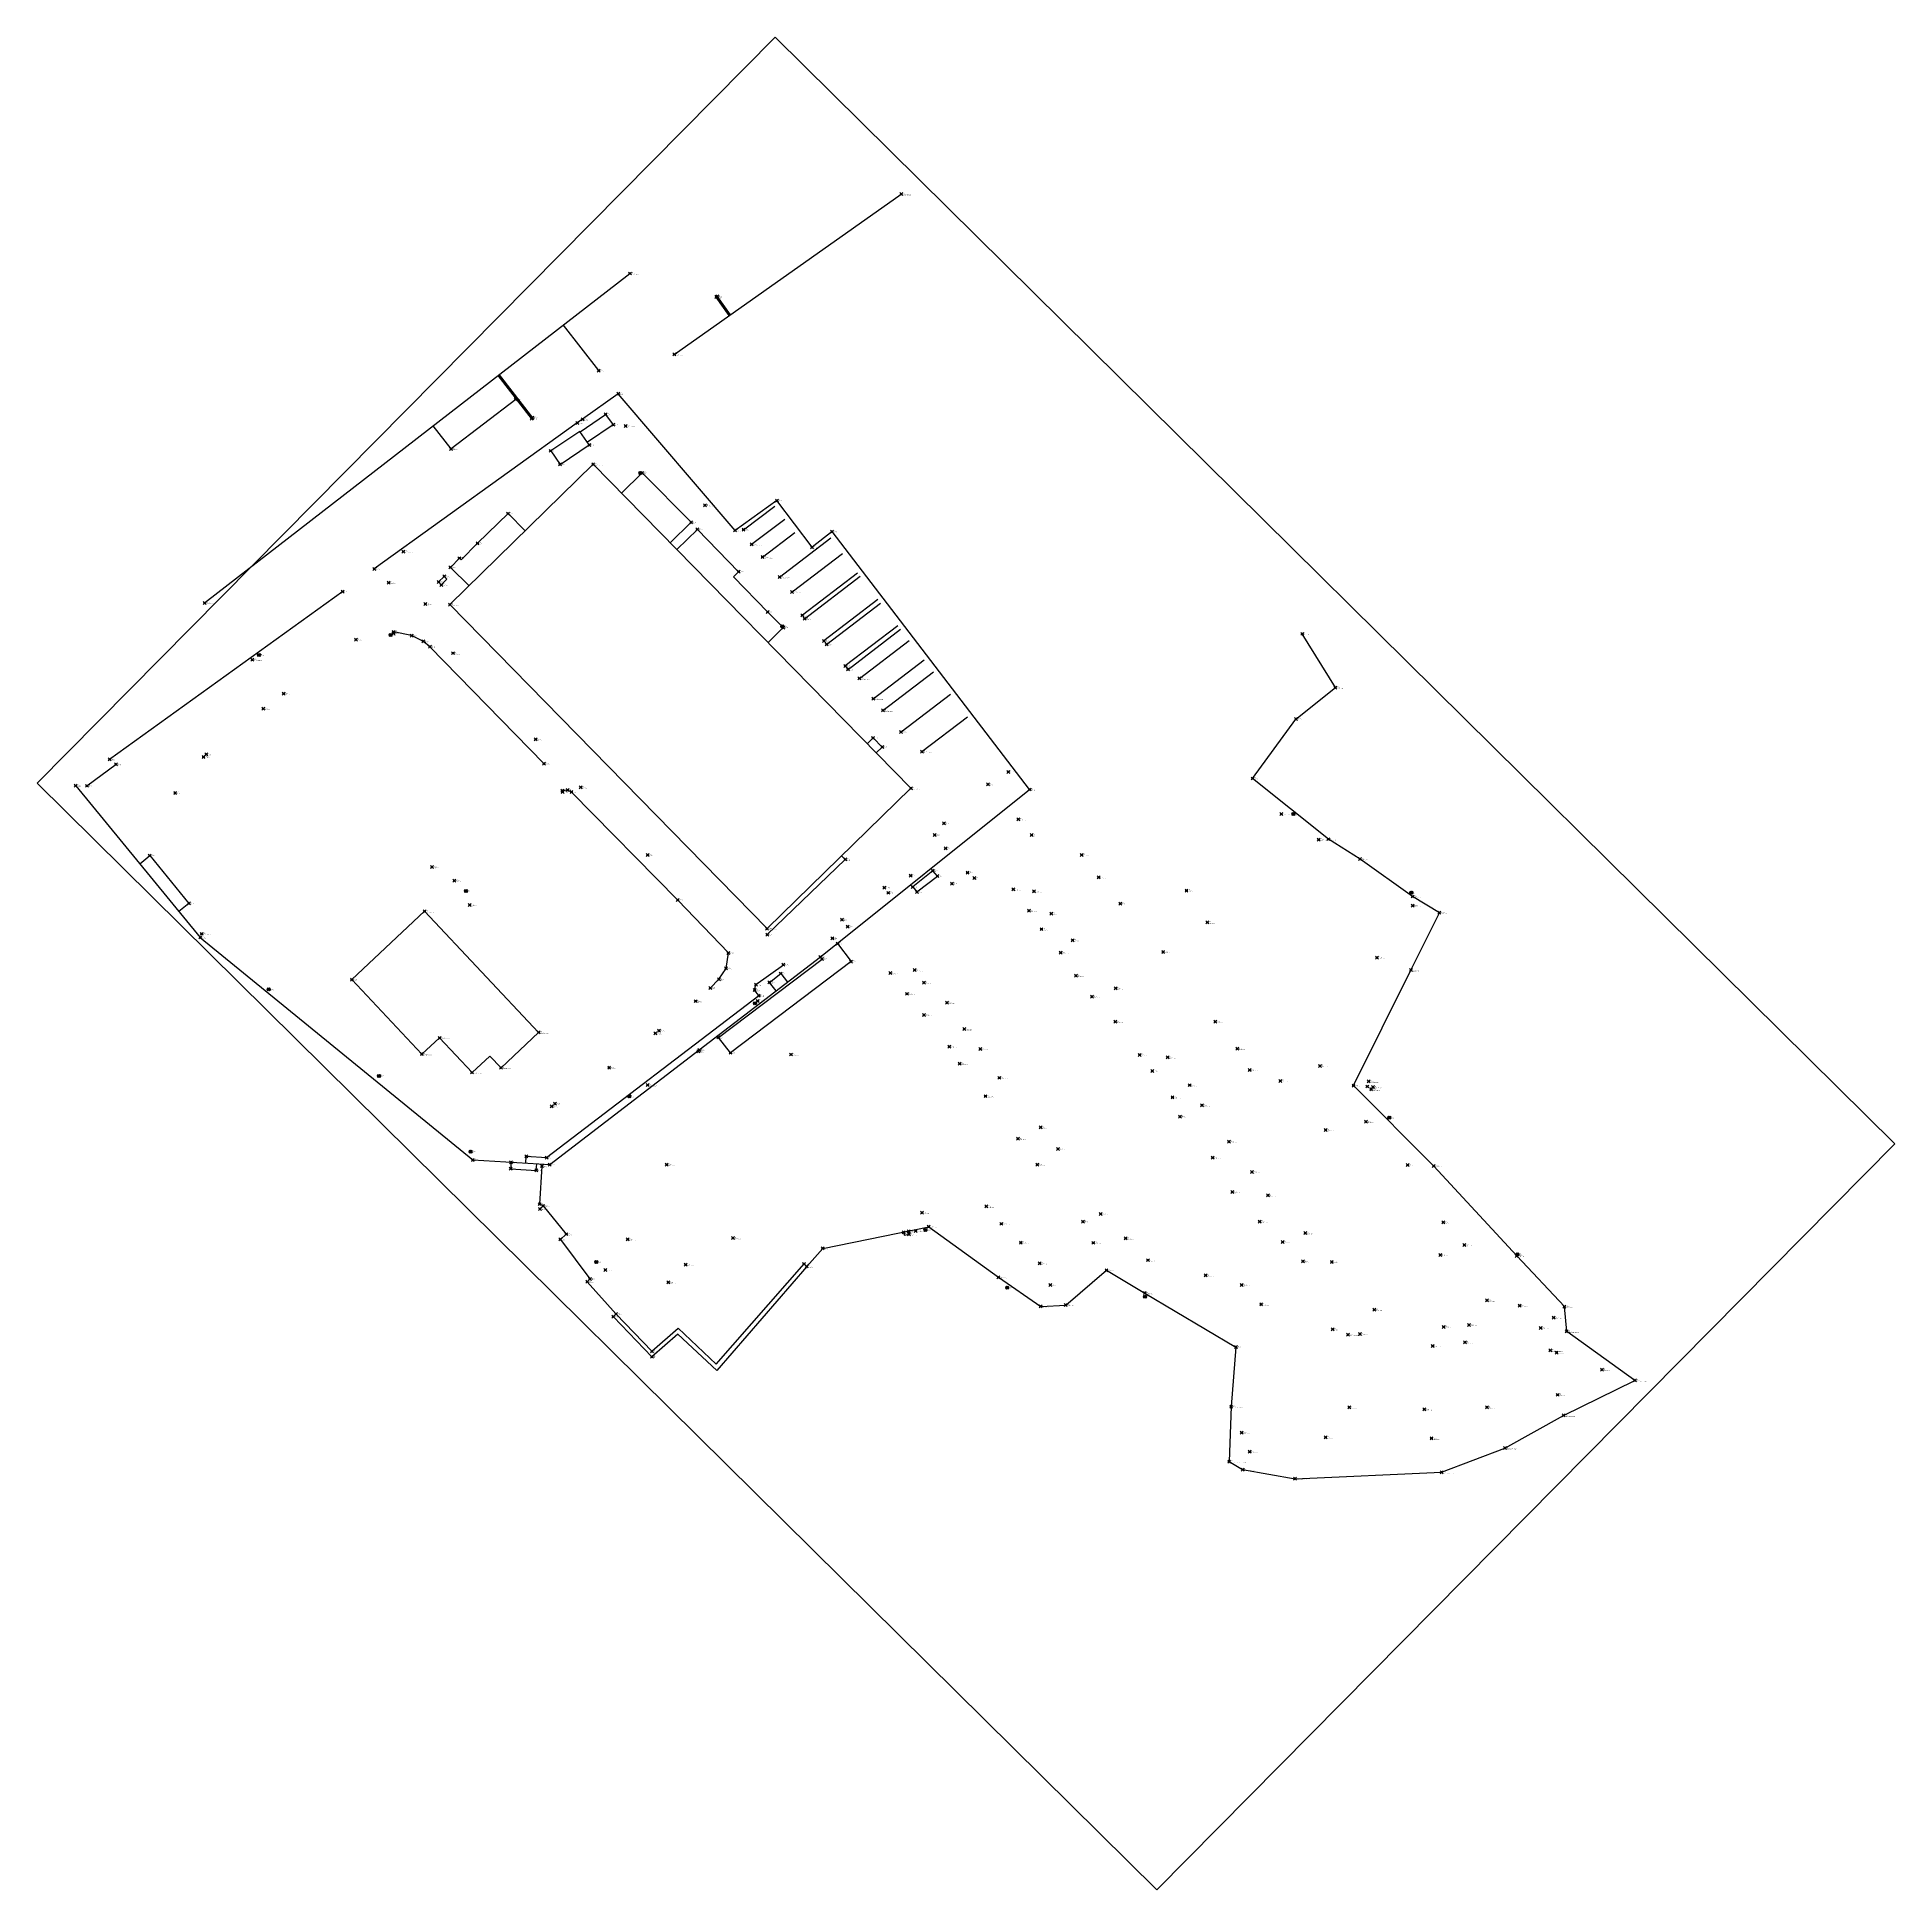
# Model space of a CAD drawing. Extents: x -300 to 1147333, y -89907 to 292829.
# Drawn here: x 771473 to 1147333, y -89907 to 285111 of the extents above; entities that cross this region are included whole.
import ezdxf
from ezdxf.enums import TextEntityAlignment as Align

# ---------------------------------------------------------------- set-up
doc = ezdxf.new("R2010")
doc.units = 0
doc.header["$PDMODE"] = 35
doc.header["$PDSIZE"] = 300
for name, color, linetype in [('pntdesc', 1, 'Continuous'), ('pntelev', 2, 'Continuous'), ('pntno', 3, 'Continuous')]:
    doc.layers.add(name, color=color, linetype=linetype)
doc.layers.add('WF linee di costruzione', color=30, linetype='Continuous', lineweight=30)
doc.styles.get("Standard").update_dxf_attribs({"font": 'consola.ttf', "height": 500})
picture_1 = doc.add_image_def('image1.png', size_in_pixel=(2160, 1440))

msp = doc.modelspace()

# ---------------------------------------------------------------- linework, layer by layer
at = {"color": 244, "lineweight": 30, "true_color": 0x991b1e}
for points, elevation in [([(868296, 211787), (855235, 201744), (851621, 206427)], 1802), ([(881344, 205246), (886476, 208759), (888019, 206640), (882806, 203112)], 1951), ([(856921, 179647), (855091, 177790), (858870, 174068)], 2108), ([(874014, 138053), (850943, 161706), (849622, 162802), (847227, 163976), (843581, 164728), (843560, 164446)], 2095), ([(907669, 92627), (909411, 94412), (910869, 96616), (911328, 99733), (901087, 110445), (879585, 132297), (878803, 132700), (877727, 132602), (877795, 132338)], 2505), ([(919203, 103451), (934976, 118657), (934246, 119403)], 2045), ([(873207, 47923), (873848, 48520), (878534, 42814), (877341, 41765), (883326, 33749), (882766, 33179), (888612, 26640), (895845, 19119), (901172, 23766), (908834, 16516), (926637, 36779), (927185, 36274), (908989, 15245), (901084, 22590), (895863, 17984), (888058, 26103)], 339)]:
    msp.add_lwpolyline(points, dxfattribs=dict(at, elevation=elevation))
at = {"color": 244, "lineweight": 30, "true_color": 0x991b1e, "elevation": 2180}
msp.add_lwpolyline([(853245, 174241), (852690, 174827), (853833, 175961), (854387, 175375)], close=True, dxfattribs=at)
at = {"color": 244, "lineweight": 30, "true_color": 0x991b1e}
for points in [[(900386, 220889, 1488), (946295, 253336, 1303)], [(805361, 170577, 3474), (891415, 237265, 1928)], [(911509, 228750, 1443), (908870, 232486, 1575), (909078, 232640, 1577), (911721, 228900, 1442)], [(885103, 217614, 1704), (877962, 226840, 2170)], [(864957, 216761, 2403), (871679, 208074, 1802), (871504, 207912, 1806), (864769, 216616, 2407)], [(779273, 133571, 1954), (804488, 102869, 1078), (859622, 57846, 234), (875192, 56896, 360), (905434, 80120, 2651), (929939, 98932, 2113), (972274, 132821, 2133), (932308, 185020, 2207), (928260, 181864, 2212), (921136, 191292, 2143), (912688, 185261, 2335), (889054, 212917, 1692), (881837, 207775, 1649), (880756, 207024, 1675), (839674, 177483, 2809)], [(889701, 192819, 2143), (893879, 196914, 2266), (903796, 186910, 2442), (899561, 182759, 2140)], [(860570, 182677, 2040), (866742, 188680, 2153), (870190, 185164, 2138)], [(914388, 185413, 2097), (920713, 190193, 2141)], [(919350, 162570, 2134), (922427, 165585, 2121), (919276, 168736, 2177), (912338, 175875, 2245), (913386, 176900, 2083), (905059, 185468, 2164), (900901, 181392, 2139)], [(916030, 182460, 2075), (922730, 187524, 2156)], [(918229, 179862, 2057), (924779, 184813, 2172)], [(860570, 182677, 2040), (857230, 179338, 2108)], [(921683, 175816, 2078), (932030, 183738, 2197)], [(924222, 172817, 2112), (934416, 180622, 2195)], [(856921, 179647, 2108), (857230, 179338, 2108)], [(937465, 176641, 2184), (926300, 168093, 2015), (926754, 167377, 2044), (937978, 175971, 2185)], [(833292, 172882, 2863), (786136, 138919, 2008)], [(941593, 171249, 2179), (930669, 162885, 2052), (931225, 162216, 2111), (942121, 170558, 2182)], [(945626, 165981, 2175), (934974, 157825, 2100), (935543, 157141, 2090), (946167, 165275, 2174)], [(927185, 36274, -352), (930404, 39941, -391), (951859, 44329, -628), (965969, 34092, -983), (974517, 28207, -1195), (979584, 28468, -1407), (987829, 35510, -1399), (995583, 30880, -1580), (1014017, 19972, -1455), (1013053, 7907, -1317), (1012652, -3211, -1377), (1015377, -4825, -1981), (1025992, -6690, -2210), (1055632, -5364, -2348), (1068442, -491, -2520), (1080300, 6121, -2454), (1094757, 13213, -2633), (1080946, 23118, -2554), (1080484, 28147, -2417), (1070836, 38421, -2458), (1054051, 56608, -2385), (1037804, 72875, -2064), (1049416, 96257, -2181), (1055187, 107883, -1956), (1049756, 111164, -1903), (1039135, 118735, -1858), (1032721, 122765, -1816), (1017377, 135046, -1648), (1026155, 147078, -1264), (1034140, 153448, -1306), (1027444, 164329, -1234)], [(937849, 155303, 2056), (947906, 163003, 2168)], [(940631, 151183, 2085), (950923, 159063, 2165)], [(942609, 148822, 2055), (952794, 156620, 2159)], [(946252, 144479, 2159), (956236, 152123, 2161)], [(950490, 140484, 2188), (959731, 147559, 2157)], [(941245, 140232, 2127), (942460, 141422, 2071), (940596, 143251, 2166), (939417, 142096, 2128)], [(781538, 133562, 1933), (787438, 137922, 2012)], [(792226, 117800, 1504), (794260, 119431, 2904), (802168, 109763, 2849), (800150, 108151, 1229)], [(933432, 101642, 2187), (936156, 98000, 64), (911754, 79517, -37), (909295, 82651, -32), (930270, 98498, 2046), (929939, 98932, 2113)], [(870358, 57191, 321), (870425, 58590, 2574), (874548, 58321, 2529), (917488, 91098, 2611), (916642, 92215, 2014), (916889, 93347, 2014), (922446, 97350, 1996)], [(920976, 92051, 2310), (919642, 93780, 1969), (921923, 95578, 1972), (923280, 93820, 2259)], [(867334, 57340, 398), (867303, 56070, 354), (872465, 55724, 338), (872546, 57058, 339)], [(873600, 56583, 366), (873137, 48890, 340)]]:
    msp.add_polyline3d(points, dxfattribs=at)
for points in [[(875385, 201370, 1996), (877264, 198627, 2065), (883179, 202568, 2343), (881298, 205312, 1967)], [(948248, 133087, 2125), (919158, 104658, 2033), (854983, 170257, 2131), (883967, 198669, 2144)], [(948622, 113091, -387), (949462, 112084, -494), (953622, 115294, -550), (952695, 116363, 2080)], [(872933, 83649, 2875), (865325, 76494, 3627), (863072, 78815, 3012), (859468, 75539, 2803), (852907, 82530, 2839), (849303, 79254, 2630), (835143, 94338, 2893), (849853, 108163, 2932)], [(947802, 43377, -538), (946777, 43212, -552), (946867, 42637, -598), (947892, 42802, -584)]]:
    msp.add_polyline3d(points, close=True, dxfattribs=at)
for centre in [(893531, 196862, 2233), (922225, 165849, 2033), (842985, 164102, 2570), (816329, 160056, 2736), (1025653, 127840, -1799), (858226, 112292, 2848), (1049512, 111958, -1896), (818325, 92363, 2592), (916694, 89545, 2592), (840645, 74853, 2507), (891264, 70744, 2520), (1045036, 66378, -2067), (859156, 59504, 2487), (951187, 43665, -732), (1070987, 38737, -2469), (884598, 37194, 275), (967731, 31971, -1365), (995594, 30158, -1525)]:
    msp.add_circle(centre, 300, dxfattribs=at)
for p in [(946295, 253336, 1303), (891415, 237265, 1928), (908870, 232486, 1575), (909078, 232640, 1577), (900386, 220889, 1488), (885103, 217614, 1704), (868296, 211787, 1802), (889054, 212917, 1692), (871504, 207912, 1806), (871679, 208074, 1802), (880756, 207024, 1675), (881837, 207775, 1649), (886476, 208759, 1951), (888019, 206640, 2151), (890523, 206404, 2044), (855235, 201744, 1858), (875385, 201370, 1996), (883179, 202568, 2343), (877264, 198627, 2065), (883967, 198669, 2144), (893531, 196862, 2233), (893879, 196914, 2266), (866742, 188680, 2153), (906585, 190369, 2163), (921136, 191292, 2143), (903796, 186910, 2442), (905059, 185468, 2164), (912688, 185261, 2335), (914388, 185413, 2097), (932308, 185020, 2207), (845586, 180986, 2561), (860570, 182677, 2040), (916030, 182460, 2075), (928260, 181864, 2212), (839674, 177483, 2809), (855091, 177790, 2086), (856921, 179647, 2108), (913386, 176900, 2083), (918229, 179862, 2057), (833292, 172882, 2863), (842604, 174667, 2638), (852690, 174827, 2217), (853245, 174241, 2180), (853833, 175961, 2215), (921683, 175816, 2078), (924222, 172817, 2112), (805361, 170577, 3474), (850035, 170374, 2309), (854983, 170257, 2131), (919276, 168736, 2177), (922225, 165849, 2033), (922427, 165585, 2121), (926300, 168093, 2015), (926754, 167377, 2044), (835961, 163167, 2713), (842985, 164102, 2570), (843560, 164446, 2551), (843581, 164728, 2492), (847227, 163976, 2352), (849622, 162802, 2228), (850943, 161706, 2137), (930669, 162885, 2052), (931225, 162216, 2111), (1027444, 164329, -1234), (815001, 159073, 2753), (816329, 160056, 2736), (855639, 160418, 2149), (934974, 157825, 2100), (935543, 157141, 2090), (937849, 155303, 2056), (821340, 152207, 2701), (940631, 151183, 2085), (1034140, 153448, -1306), (817215, 149164, 2692), (942609, 148822, 2055), (1026155, 147078, -1264), (872326, 142983, 2104), (940596, 143251, 2166), (946252, 144479, 2159), (786136, 138919, 2008), (805130, 139397, 2549), (805717, 139942, 2542), (942460, 141422, 2071), (950490, 140484, 2188), (787438, 137922, 2012), (874014, 138053, 2095), (967974, 136394, 1728), (1017377, 135046, -1648), (779273, 133571, 1954), (781538, 133562, 1933), (799399, 132136, 2580), (877727, 132602, 2162), (877795, 132338, 2192), (878803, 132700, 2023), (879585, 132297, 2008), (881467, 133289, 2084), (948248, 133087, 2125), (963870, 133851, 2111), (972274, 132821, 2133), (1023228, 127846, -1791), (1025653, 127840, -1799), (954924, 125962, 2042), (970006, 126808, -437), (953082, 123609, 1967), (955291, 120895, 2142), (972663, 123589, -728), (1030767, 122672, -1794), (1032721, 122765, -1816), (794260, 119431, 2904), (851375, 117126, 2775), (895000, 119558, 1969), (934976, 118657, 2137), (952695, 116363, 2080), (982792, 119588, -970), (1039135, 118735, -1858), (855895, 114358, 2768), (942889, 112960, 1990), (948195, 115392, 2045), (948622, 113091, -387), (953622, 115294, -550), (956551, 113763, -574), (959703, 115960, -641), (961117, 114878, -617), (968988, 112616, -726), (986233, 115058, -1071), (802168, 109763, 2849), (858226, 112292, 2848), (859000, 109444, 2844), (901087, 110445, 1839), (943662, 111909, 2035), (949462, 112084, -494), (973175, 112208, -813), (990616, 109702, -1210), (1004018, 112374, -1548), (1049512, 111958, -1896), (1049756, 111164, -1903), (1049805, 109311, -2007), (849853, 108163, 2932), (934303, 106447, 1998), (935437, 105068, 2036), (972154, 108275, -791), (976640, 107717, -899), (1008251, 105910, -1645), (1055187, 107883, -1956), (804488, 102869, 1078), (804749, 103605, 2580), (919158, 104658, 2033), (919203, 103451, 2045), (932388, 102693, 2047), (933432, 101642, 2187), (974679, 104548, -857), (980968, 102321, -964), (911328, 99733, 1827), (929939, 98932, 2113), (930270, 98498, 2046), (936156, 98000, 64), (978554, 99805, -924), (999295, 99944, -1463), (1042537, 98779, -2081), (835143, 94338, 2893), (909411, 94412, 2185), (910869, 96616, 1965), (919642, 93780, 1969), (921923, 95578, 1972), (922446, 97350, 1996), (944110, 95660, -407), (949005, 96267, -455), (950888, 93740, -467), (981642, 95114, -1057), (1049416, 96257, -2181), (818325, 92363, 2592), (904692, 89981, 2637), (907669, 92627, 2505), (916642, 92215, 2014), (916889, 93347, 2014), (917252, 90032, 2590), (917488, 91098, 2611), (947471, 91462, -439), (984897, 90894, -1182), (989700, 92601, -1329), (916694, 89545, 2592), (950912, 87170, -467), (955587, 89647, -486), (852907, 82530, 2839), (872933, 83649, 2875), (896574, 83484, 2686), (897260, 84014, 2724), (909295, 82651, -32), (959039, 84317, -555), (989620, 85808, -1323), (1009831, 85816, -1765), (849303, 79254, 2630), (905221, 79802, 136), (905434, 80120, 2651), (911754, 79517, -37), (924011, 79179, -173), (956037, 80779, -524), (962315, 80290, -677), (994530, 79110, -1575), (1014308, 80339, -1767), (859468, 75539, 2803), (865325, 76494, 3627), (887203, 76520, 2740), (958112, 77301, -589), (997077, 75837, -1683), (1000217, 78631, -1652), (1016804, 76029, -1790), (1031030, 76878, -2067), (840645, 74853, 2507), (894996, 72989, 2556), (966176, 74457, -846), (1004651, 72974, -1617), (1023022, 73846, -1824), (1037804, 72875, -2064), (1040584, 72704, -2133), (1040898, 73722, -2031), (1041381, 72108, -2029), (1041748, 72584, -2060), (875590, 68674, 2748), (876221, 69219, 2745), (891264, 70744, 2520), (963350, 70750, -815), (1001182, 70507, -1607), (1007161, 68922, -1628), (974511, 64434, -1082), (1002691, 66593, -1586), (1032167, 63903, -1998), (1040318, 65563, -2070), (1045036, 66378, -2067), (969929, 62121, -1038), (978044, 60070, -1211), (1012599, 61529, -1758), (859156, 59504, 2487), (859622, 57846, 234), (867334, 57340, 398), (870425, 58590, 2574), (873600, 56583, 366), (874548, 58321, 2529), (875192, 56896, 360), (898853, 56875, 95), (973824, 56891, -1133), (1009314, 58292, -1747), (1048756, 56797, -2223), (1054051, 56608, -2385), (867303, 56070, 354), (872465, 55724, 338), (1017252, 55397, -1791), (873137, 48890, 340), (1013304, 51342, -1772), (1020493, 50675, -1857), (873207, 47923, 339), (873848, 48520, 315), (950524, 47139, -554), (963491, 48429, -933), (966576, 44907, -1009), (983063, 45338, -1302), (986643, 46915, -1372), (1018829, 45369, -1791), (1055976, 45196, -2223), (877341, 41765, 303), (878534, 42814, 329), (890958, 41777, 276), (912258, 42018, -99), (946777, 43212, -552), (947802, 43377, -538), (947892, 42802, -584), (949243, 43471, -568), (951187, 43665, -732), (951859, 44329, -628), (970496, 41123, -1130), (985180, 41061, -1390), (991689, 41978, -1502), (1023453, 41212, -1782), (1028041, 43022, -1830), (930404, 39941, -391), (996202, 37552, -1593), (1027584, 37303, -1837), (1055380, 38598, -2136), (1060249, 40607, -2261), (1070836, 38421, -2458), (1070987, 38737, -2469), (883326, 33749, 188), (884598, 37194, 275), (886457, 35580, 141), (902696, 36636, -91), (926637, 36779, -266), (927185, 36274, -352), (965969, 34092, -983), (974327, 36925, -1192), (987829, 35510, -1399), (1007892, 34483, -1666), (1033418, 37194, -1872), (882766, 33179, 181), (899178, 33074, -79), (967731, 31971, -1365), (976467, 32542, -1290), (995583, 30880, -1580), (995594, 30158, -1525), (1015171, 32527, -1705), (888058, 26103, 1487), (888612, 26640, 1447), (974517, 28207, -1195), (979584, 28468, -1407), (1019123, 28593, -1780), (1042015, 27510, -1953), (1064843, 29395, -2350), (1071410, 28352, -2344), (1080484, 28147, -2417), (1033588, 23572, -1865), (1036716, 22453, -1954), (1039096, 22611, -1924), (1056039, 24048, -2146), (1061190, 24442, -2325), (1075682, 23849, -2469), (1078315, 25931, -2473), (1080946, 23118, -2554), (895845, 19119, 1256), (1014017, 19972, -1455), (1053827, 20189, -2141), (1060361, 20948, -2264), (1077626, 19277, -2448), (1078889, 18826, -2507), (895863, 17984, 1236), (1088090, 15367, -2447), (1094757, 13213, -2633), (1013053, 7907, -1317), (1036940, 7763, -1892), (1052151, 7365, -2078), (1064818, 7793, -2168), (1079127, 10295, -2349), (1080300, 6121, -2454), (1015188, 2627, -1663), (1032150, 1687, -1855), (1053584, 1461, -2164), (1012652, -3211, -1377), (1016801, -1240, -1871), (1068442, -491, -2520), (1015377, -4825, -1981), (1025992, -6690, -2210), (1055632, -5364, -2348)]:
    msp.add_point(p, dxfattribs=at)
at = {"layer": 'WF linee di costruzione'}
msp.add_line((948248, 133087, 2125), (919158, 104658, 2125), dxfattribs=at)

# ---------------------------------------------------------------- texts
at = {"layer": 'pntdesc', "color": 244, "lineweight": 30, "true_color": 0x991b1e}
for s, p in [('Spigolo fabbricato', (946684, 253169, 1303)), ('Spigolo fabbricato', (891804, 237098, 1928)), ('Muro CLS', (909259, 232319, 1575)), ('Muro CLS', (909467, 232473, 1577)), ('Spigolo fabbricato', (900775, 220722, 1488)), ('Muro CLS', (885492, 217448, 1704)), ('Box carrelli', (868685, 211620, 1802)), ('Muro CLS', (889443, 212751, 1692)), ('Muro CLS', (871893, 207745, 1806)), ('Muro CLS', (872068, 207907, 1802)), ('Muro CLS', (881144, 206858, 1675)), ('Muro CLS', (882226, 207608, 1649)), ('Box', (886865, 208592, 1951)), ('Box', (888408, 206473, 2151)), ('Palo illuminazione', (890912, 206238, 2044)), ('Box carrelli', (855624, 201577, 1858)), ('Box', (875774, 201204, 1996)), ('Box', (883568, 202401, 2343)), ('Box', (877653, 198460, 2065)), ('Spigolo fabbricato', (884356, 198502, 2144)), ('Idrante', (893920, 196695, 2233)), ('Box', (894268, 196747, 2266)), ('Box', (867131, 188514, 2153)), ('Palo illuminazione', (906974, 190202, 2163)), ('Muro CLS', (921525, 191125, 2143)), ('Box', (904185, 186743, 2442)), ('Box', (905448, 185301, 2164)), ('Muro CLS', (913077, 185095, 2335)), ('Baraccatura acciaio', (914777, 185246, 2097)), ('Muro CLS', (932697, 184853, 2207)), ('Palo illuminazione', (845975, 180819, 2561)), ('Box', (860959, 182511, 2040)), ('Baraccatura acciaio', (916419, 182294, 2075)), ('Muro CLS', (928649, 181697, 2212)), ('Muro CLS', (840063, 177316, 2809)), ('Box', (855480, 177623, 2086)), ('Box', (857310, 179480, 2108)), ('Box', (913775, 176734, 2083)), ('Baraccatura acciaio', (918618, 179695, 2057)), ('Riga bianca', (842993, 174500, 2638)), ('Blocco CLS', (853079, 174661, 2217)), ('Blocco CLS', (853634, 174074, 2180)), ('Blocco CLS', (854222, 175794, 2215)), ('Baraccatura acciaio', (922072, 175649, 2078)), ('Spigolo fabbricato', (805750, 170410, 3474)), ('Muro CLS', (833681, 172715, 2863)), ('Riga bianca', (850424, 170207, 2309)), ('Spigolo fabbricato', (855372, 170091, 2131)), ('Baraccatura acciaio', (924611, 172650, 2112)), ('Box', (919665, 168570, 2177)), ('Idrante', (922614, 165682, 2033)), ('Box', (922816, 165418, 2121)), ('Blocco CLS', (926689, 167926, 2015)), ('Blocco CLS', (927143, 167210, 2044)), ('Riga bianca', (836350, 163000, 2713)), ('Idrante', (843374, 163935, 2570)), ('Muro CLS', (843949, 164279, 2551)), ('Muro CLS', (843970, 164561, 2492)), ('Muro CLS', (847616, 163810, 2352)), ('Muro CLS', (850011, 162635, 2228)), ('Blocco CLS', (931058, 162719, 2052)), ('Blocco CLS', (931614, 162049, 2111)), ('Limite asfalto', (1027833, 164162, -1234)), ('Palo illuminazione', (815390, 158906, 2753)), ('Idrante', (816718, 159889, 2736)), ('Muro CLS', (851332, 161539, 2137)), ('Riga bianca', (856028, 160251, 2149)), ('Blocco CLS', (935363, 157658, 2100)), ('Blocco CLS', (935932, 156974, 2090)), ('Baraccatura acciaio', (938238, 155136, 2056)), ('Riga bianca', (821729, 152040, 2701)), ('Baraccatura acciaio', (941020, 151016, 2085)), ('Limite asfalto', (1034529, 153281, -1306)), ('Riga bianca', (817604, 148997, 2692)), ('Baraccatura acciaio', (942998, 148655, 2055)), ('Limite asfalto', (1026544, 146912, -1264)), ('Riga bianca', (872715, 142816, 2104)), ('Box', (940985, 143085, 2166)), ('Baraccatura acciaio', (946641, 144312, 2159)), ('Blocco CLS', (805519, 139230, 2549)), ('Blocco CLS', (806106, 139775, 2542)), ('Box', (942849, 141256, 2071)), ('Baraccatura acciaio', (950879, 140317, 2188)), ('Muro CLS', (786525, 138752, 2008)), ('Sbarra', (787827, 137756, 2012)), ('Muro CLS', (874403, 137886, 2095)), ('Box', (968363, 136227, 1728)), ('Muro CLS', (779662, 133404, 1954)), ('Sbarra', (781927, 133395, 1933)), ('Riga bianca', (799788, 131969, 2580)), ('Muro CLS', (878116, 132435, 2162)), ('Muro CLS', (878184, 132171, 2192)), ('Muro CLS', (879192, 132533, 2023)), ('Muro CLS', (879974, 132130, 2008)), ('Riga bianca', (881856, 133123, 2084)), ('Spigolo fabbricato', (948637, 132920, 2125)), ('Muro CLS', (964259, 133684, 2111)), ('Muro CLS', (972663, 132654, 2133)), ('Limite asfalto', (1017766, 134879, -1648)), ('Box', (955313, 125795, 2042)), ('Box carrelli', (970395, 126641, -437)), ('Ingombro stive', (1023617, 127680, -1791)), ('Idrante', (1026042, 127673, -1799)), ('Box', (953471, 123442, 1967)), ('Box', (955680, 120728, 2142)), ('Box', (973052, 123422, -728)), ('Ingombro stive', (1031156, 122506, -1794)), ('Limite asfalto', (1033110, 122598, -1816)), ('Box', (794649, 119264, 2904)), ('Riga bianca', (851764, 116959, 2775)), ('Riga bianca', (895389, 119391, 1969)), ('Pedonale', (935365, 118490, 2137)), ('Ingombro stive', (983181, 119422, -970)), ('Limite asfalto', (1039524, 118568, -1858)), ('Riga bianca', (856284, 114192, 2768)), ('Box C/S', (943277, 112794, 1990)), ('Box', (948584, 115225, 2045)), ('Scala', (949011, 112924, -387)), ('Scala', (953084, 116197, 2080)), ('Scala', (954011, 115128, -550)), ('Box', (956940, 113596, -574)), ('Box', (960092, 115793, -641)), ('Box', (961506, 114712, -617)), ('Ingombro stive', (986622, 114891, -1071)), ('Box', (802557, 109596, 2849)), ('Idrante', (858615, 112125, 2848)), ('Riga bianca', (859388, 109278, 2844)), ('Muro CLS', (901476, 110278, 1839)), ('Box C/S', (944051, 111742, 2035)), ('Scala', (949851, 111918, -494)), ('Ingombro stive', (969377, 112449, -726)), ('Ingombro stive', (973564, 112041, -813)), ('Ingombro stive', (991005, 109535, -1210)), ('Ingombro stive', (1004407, 112207, -1548)), ('Idrante', (1049901, 111792, -1896)), ('Limite asfalto', (1050145, 110998, -1903)), ('Ingombro stive', (1050194, 109144, -2007)), ('Baraccatura acciaio', (850242, 107996, 2932)), ('Box C/S', (934692, 106280, 1998)), ('Ingombro stive', (972543, 108108, -791)), ('Ingombro stive', (977029, 107551, -899)), ('Ingombro stive', (1008640, 105744, -1645)), ('Limite asfalto', (1055576, 107716, -1956)), ('Muro CLS', (804877, 102702, 1078)), ('Palo illuminazione', (805138, 103438, 2580)), ('Spigolo fabbricato', (919547, 104491, 2033)), ('Pedonale', (919592, 103284, 2045)), ('Box', (932777, 102527, 2047)), ('Rampa', (933821, 101475, 2187)), ('Box C/S', (935826, 104901, 2036)), ('Ingombro stive', (975068, 104382, -857)), ('Ingombro stive', (981357, 102154, -964)), ('Muro CLS', (911717, 99567, 1827)), ('Rampa', (930328, 98766, 2113)), ('Rampa', (930659, 98332, 2046)), ('Rampa', (936545, 97833, 64)), ('Ingombro stive', (978943, 99638, -924)), ('Ingombro stive', (999684, 99777, -1463)), ('Ingombro stive', (1042926, 98613, -2081)), ('Baraccatura acciaio', (835532, 94172, 2893)), ('Muro CLS', (909800, 94245, 2185)), ('Muro CLS', (911258, 96449, 1965)), ('Box', (922312, 95411, 1972)), ('Pedonale', (922835, 97184, 1996)), ('Ingombro stive', (944499, 95493, -407)), ('Ingombro stive', (949394, 96100, -455)), ('Ingombro stive', (982031, 94948, -1057)), ('Limite asfalto', (1049805, 96090, -2181)), ('Idrante', (818714, 92196, 2592)), ('Muro CLS', (908058, 92461, 2505)), ('Pedonale', (917031, 92049, 2014)), ('Pedonale', (917278, 93180, 2014)), ('Pedonale', (917877, 90931, 2611)), ('Box', (920031, 93614, 1969)), ('Ingombro stive', (947860, 91295, -439)), ('Ingombro stive', (951277, 93574, -467)), ('Ingombro stive', (985286, 90727, -1182)), ('Ingombro stive', (990089, 92434, -1329)), ('Riga bianca', (905081, 89814, 2637)), ('Idrante', (917083, 89379, 2592)), ('Palo illuminazione', (917641, 89865, 2590)), ('Ingombro stive', (951301, 87003, -467)), ('Ingombro stive', (955976, 89481, -486)), ('Baraccatura acciaio', (873322, 83482, 2875)), ('Blocco CLS', (896963, 83317, 2686)), ('Blocco CLS', (897649, 83847, 2724)), ('Ingombro stive', (959428, 84150, -555)), ('Ingombro stive', (990009, 85641, -1323)), ('Ingombro stive', (1010220, 85649, -1765)), ('Baraccatura acciaio', (849692, 79087, 2630)), ('Baraccatura acciaio', (853296, 82363, 2839)), ('Muro CLS', (905610, 79635, 136)), ('Muro CLS', (905823, 79953, 2651)), ('Rampa', (909684, 82484, -32)), ('Rampa', (912143, 79350, -37)), ('Ingombro stive', (924400, 79012, -173)), ('Ingombro stive', (956426, 80612, -524)), ('Ingombro stive', (962704, 80123, -677)), ('Ingombro stive', (994919, 78943, -1575)), ('Ingombro stive', (1014697, 80172, -1767)), ('Baraccatura acciaio', (859857, 75372, 2803)), ('Baraccatura acciaio', (865714, 76327, 3627)), ('Riga bianca', (887592, 76353, 2740)), ('Ingombro stive', (958501, 77134, -589)), ('Ingombro stive', (997466, 75670, -1683)), ('Ingombro stive', (1000606, 78464, -1652)), ('Ingombro stive', (1017193, 75862, -1790)), ('Ingombro stive', (1031419, 76711, -2067)), ('Idrante', (841034, 74686, 2507)), ('Palo illuminazione', (895385, 72822, 2556)), ('Ingombro stive', (966565, 74290, -846)), ('Ingombro stive', (1005040, 72808, -1617)), ('Ingombro stive', (1023411, 73679, -1824)), ('Limite asfalto', (1038193, 72708, -2064)), ('Quadro elettrico', (1040973, 72537, -2133)), ('Palo illuminazione', (1041287, 73556, -2031)), ('Quadro elettrico', (1041770, 71941, -2029)), ('Quadro elettrico', (1042137, 72417, -2060)), ('Blocco CLS', (875979, 68507, 2748)), ('Blocco CLS', (876610, 69052, 2745)), ('Idrante', (891653, 70577, 2520)), ('Ingombro stive', (963739, 70583, -815)), ('Ingombro stive', (1001571, 70340, -1607)), ('Ingombro stive', (1007550, 68756, -1628)), ('Ingombro stive', (974900, 64267, -1082)), ('Ingombro stive', (1003080, 66426, -1586)), ('Ingombro stive', (1040707, 65396, -2070)), ('Idrante', (1045425, 66211, -2067)), ('Ingombro stive', (970318, 61955, -1038)), ('Ingombro stive', (1012988, 61362, -1758)), ('Ingombro stive', (1032556, 63736, -1998)), ('Idrante', (859545, 59338, 2487)), ('Muro CLS', (860011, 57680, 234)), ('Scala', (867723, 57173, 398)), ('Pedonale', (870814, 58424, 2574)), ('Sbarra', (873989, 56417, 366)), ('Pedonale', (874937, 58154, 2529)), ('Muro CLS', (875580, 56729, 360)), ('Ingombro stive', (899242, 56708, 95)), ('Ingombro stive', (974213, 56724, -1133)), ('Ingombro stive', (978433, 59903, -1211)), ('Ingombro stive', (1009703, 58125, -1747)), ('Ingombro stive', (1049145, 56630, -2223)), ('Limite asfalto', (1054440, 56441, -2385)), ('Scala', (867692, 55903, 354)), ('Scala', (872854, 55558, 338)), ('Ingombro stive', (1017641, 55231, -1791)), ('Ingombro stive', (1013693, 51175, -1772)), ('Ingombro stive', (1020882, 50508, -1857)), ('Sbarra', (873526, 48723, 340)), ('Blocco CLS', (873596, 47756, 339)), ('Blocco CLS', (874237, 48353, 315)), ('Ingombro stive', (950913, 46972, -554)), ('Ingombro stive', (963880, 48262, -933)), ('Ingombro stive', (983452, 45171, -1302)), ('Ingombro stive', (987032, 46748, -1372)), ('Ingombro stive', (1019218, 45203, -1791)), ('Blocco CLS', (877730, 41598, 303)), ('Blocco CLS', (878923, 42648, 329)), ('Ingombro stive', (891347, 41611, 276)), ('Ingombro stive', (912647, 41852, -99)), ('Quadro elettrico', (947166, 43045, -552)), ('Quadro elettrico', (948191, 43210, -538)), ('Quadro elettrico', (948281, 42635, -584)), ('Palo illuminazione', (949632, 43304, -568)), ('Idrante', (951576, 43498, -732)), ('Limite asfalto', (952248, 44162, -628)), ('Ingombro stive', (966964, 44740, -1009)), ('Ingombro stive', (992078, 41811, -1502)), ('Ingombro stive', (1028430, 42855, -1830)), ('Ingombro stive', (1056365, 45030, -2223)), ('Limite asfalto', (930793, 39774, -391)), ('Ingombro stive', (970885, 40956, -1130)), ('Ingombro stive', (985569, 40894, -1390)), ('Ingombro stive', (1023842, 41046, -1782)), ('Ingombro stive', (1055769, 38431, -2136)), ('Ingombro stive', (1060638, 40440, -2261)), ('Limite asfalto', (1071225, 38254, -2458)), ('Idrante', (1071376, 38570, -2469)), ('Idrante', (884987, 37028, 275)), ('Ingombro stive', (886846, 35414, 141)), ('Ingombro stive', (903085, 36469, -91)), ('Blocco CLS', (927026, 36612, -266)), ('Blocco CLS', (927574, 36108, -352)), ('Limite asfalto', (966358, 33925, -983)), ('Ingombro stive', (974716, 36758, -1192)), ('Limite asfalto', (988218, 35343, -1399)), ('Ingombro stive', (996591, 37385, -1593)), ('Ingombro stive', (1008281, 34316, -1666)), ('Ingombro stive', (1027973, 37136, -1837)), ('Ingombro stive', (1033807, 37027, -1872)), ('Blocco CLS', (883155, 33012, 181)), ('Blocco CLS', (883715, 33582, 188)), ('Ingombro stive', (899567, 32907, -79)), ('Idrante', (968120, 31804, -1365)), ('Ingombro stive', (976856, 32376, -1290)), ('Limite asfalto', (995972, 30713, -1580)), ('Ingombro stive', (1015560, 32360, -1705)), ('Blocco CLS', (889001, 26473, 1447)), ('Limite asfalto', (974906, 28040, -1195)), ('Limite asfalto', (979973, 28301, -1407)), ('Idrante', (995983, 29991, -1525)), ('Ingombro stive', (1019512, 28426, -1780)), ('Ingombro stive', (1042404, 27343, -1953)), ('Ingombro stive', (1065232, 29228, -2350)), ('Ingombro stive', (1071799, 28186, -2344)), ('Limite asfalto', (1080873, 27981, -2417)), ('Blocco CLS', (888447, 25937, 1487)), ('Idrante', (1033977, 23406, -1865)), ('Ingombro stive', (1056428, 23881, -2146)), ('Ingombro stive', (1061579, 24275, -2325)), ('Ingombro stive', (1076071, 23682, -2469)), ('Ingombro stive', (1078704, 25764, -2473)), ('Limite piazzale ghiaiato', (1081335, 22951, -2554)), ('Blocco CLS', (896234, 18953, 1256)), ('Limite asfalto', (1014406, 19806, -1455)), ('Limite piazzale ghiaiato', (1037105, 22286, -1954)), ('Ingombro stive', (1039485, 22444, -1924)), ('Ingombro stive', (1054216, 20022, -2141)), ('Ingombro stive', (1060750, 20781, -2264)), ('Limite piazzale ghiaiato', (1078015, 19111, -2448)), ('Blocco CLS', (896252, 17817, 1236)), ('Ingombro stive', (1079278, 18660, -2507)), ('Ingombro stive', (1088479, 15200, -2447)), ('Limite piazzale ghiaiato', (1095146, 13046, -2633)), ('Limite piazzale ghiaiato', (1013442, 7740, -1317)), ('Ingombro stive', (1037329, 7596, -1892)), ('Ingombro stive', (1065207, 7626, -2168)), ('Ingombro stive', (1079516, 10128, -2349)), ('Ingombro stive', (1052540, 7198, -2078)), ('Limite piazzale ghiaiato', (1080689, 5954, -2454)), ('Ingombro stive', (1015577, 2460, -1663)), ('Ingombro stive', (1032539, 1521, -1855)), ('Ingombro stive', (1053973, 1294, -2164)), ('Picchetto - Limite piazzale ghiaiato', (1013041, -3378, -1377)), ('Ingombro stive', (1017190, -1407, -1871)), ('Limite piazzale ghiaiato', (1068831, -658, -2520)), ('Limite piazzale ghiaiato', (1015765, -4992, -1981)), ('Limite piazzale ghiaiato', (1026381, -6856, -2210)), ('Limite piazzale ghiaiato', (1056021, -5531, -2348))]:
    msp.add_text(s, height=100, dxfattribs=at).set_placement(p, align=Align.MIDDLE_LEFT)
at = {"layer": 'pntelev', "color": 244, "lineweight": 30, "true_color": 0x991b1e}
for s, p in [('273.294', (946684, 253336, 1303)), ('273.919', (891804, 237265, 1928)), ('273.567', (909259, 232486, 1575)), ('273.569', (909467, 232640, 1577)), ('273.479', (900775, 220889, 1488)), ('273.696', (885492, 217614, 1704)), ('273.793', (868685, 211787, 1802)), ('273.684', (889443, 212917, 1692)), ('273.798', (871893, 207912, 1806)), ('273.793', (872068, 208074, 1802)), ('273.667', (881144, 207024, 1675)), ('273.641', (882226, 207775, 1649)), ('273.942', (886865, 208759, 1951)), ('274.143', (888408, 206640, 2151)), ('274.035', (890912, 206404, 2044)), ('273.850', (855624, 201744, 1858)), ('273.987', (875774, 201370, 1996)), ('274.335', (883568, 202568, 2343)), ('274.056', (877653, 198627, 2065)), ('274.136', (884356, 198669, 2144)), ('274.224', (893920, 196862, 2233)), ('274.257', (894268, 196914, 2266)), ('274.144', (867131, 188680, 2153)), ('274.154', (906974, 190369, 2163)), ('274.134', (921525, 191292, 2143)), ('274.433', (904185, 186910, 2442)), ('274.156', (905448, 185468, 2164)), ('274.327', (913077, 185261, 2335)), ('274.089', (914777, 185413, 2097)), ('274.199', (932697, 185020, 2207)), ('274.552', (845975, 180986, 2561)), ('274.032', (860959, 182677, 2040)), ('274.066', (916419, 182460, 2075)), ('274.203', (928649, 181864, 2212)), ('274.800', (840063, 177483, 2809)), ('274.078', (855480, 177790, 2086)), ('274.100', (857310, 179647, 2108)), ('274.074', (913775, 176900, 2083)), ('274.049', (918618, 179862, 2057)), ('274.855', (833681, 172882, 2863)), ('274.629', (842993, 174667, 2638)), ('274.209', (853079, 174827, 2217)), ('274.172', (853634, 174241, 2180)), ('274.206', (854222, 175961, 2215)), ('274.070', (922072, 175816, 2078)), ('275.465', (805750, 170577, 3474)), ('274.300', (850424, 170374, 2309)), ('274.123', (855372, 170257, 2131)), ('274.103', (924611, 172817, 2112)), ('274.169', (919665, 168736, 2177)), ('274.024', (922614, 165849, 2033)), ('274.113', (922816, 165585, 2121)), ('274.006', (926689, 168093, 2015)), ('274.036', (927143, 167377, 2044)), ('274.704', (836350, 163167, 2713)), ('274.561', (843374, 164102, 2570)), ('274.543', (843949, 164446, 2551)), ('274.484', (843970, 164728, 2492)), ('274.343', (847616, 163976, 2352)), ('274.220', (850011, 162802, 2228)), ('274.128', (851332, 161706, 2137)), ('274.043', (931058, 162885, 2052)), ('274.103', (931614, 162216, 2111)), ('270.757', (1027833, 164329, -1234)), ('274.744', (815390, 159073, 2753)), ('274.727', (816718, 160056, 2736)), ('274.140', (856028, 160418, 2149)), ('274.091', (935363, 157825, 2100)), ('274.081', (935932, 157141, 2090)), ('274.048', (938238, 155303, 2056)), ('274.693', (821729, 152207, 2701)), ('274.076', (941020, 151183, 2085)), ('270.685', (1034529, 153448, -1306)), ('274.684', (817604, 149164, 2692)), ('274.046', (942998, 148822, 2055)), ('270.728', (1026544, 147078, -1264)), ('274.095', (872715, 142983, 2104)), ('274.157', (940985, 143251, 2166)), ('274.150', (946641, 144479, 2159)), ('274.541', (805519, 139397, 2549)), ('274.534', (806106, 139942, 2542)), ('274.063', (942849, 141422, 2071)), ('274.180', (950879, 140484, 2188)), ('273.999', (786525, 138919, 2008)), ('274.003', (787827, 137922, 2012)), ('274.086', (874403, 138053, 2095)), ('273.720', (968363, 136394, 1728)), ('273.946', (779662, 133571, 1954)), ('273.924', (781927, 133562, 1933)), ('274.572', (799788, 132136, 2580)), ('274.154', (878116, 132602, 2162)), ('274.183', (878184, 132338, 2192)), ('274.015', (879192, 132700, 2023)), ('274.000', (879974, 132297, 2008)), ('274.075', (881856, 133289, 2084)), ('274.117', (948637, 133087, 2125)), ('274.102', (964259, 133851, 2111)), ('274.124', (972663, 132821, 2133)), ('270.343', (1017766, 135046, -1648)), ('270.201', (1023617, 127846, -1791)), ('270.193', (1026042, 127840, -1799)), ('274.034', (955313, 125962, 2042)), ('271.554', (970395, 126808, -437)), ('273.959', (953471, 123609, 1967)), ('274.133', (955680, 120895, 2142)), ('271.263', (973052, 123589, -728)), ('270.198', (1031156, 122672, -1794)), ('270.176', (1033110, 122765, -1816)), ('274.896', (794649, 119431, 2904)), ('274.767', (851764, 117126, 2775)), ('273.960', (895389, 119558, 1969)), ('274.128', (935365, 118657, 2137)), ('271.022', (983181, 119588, -970)), ('270.133', (1039524, 118735, -1858)), ('274.760', (856284, 114358, 2768)), ('273.982', (943277, 112960, 1990)), ('274.037', (948584, 115392, 2045)), ('271.604', (949011, 113091, -387)), ('274.071', (953084, 116363, 2080)), ('271.441', (954011, 115294, -550)), ('271.417', (956940, 113763, -574)), ('271.351', (960092, 115960, -641)), ('271.375', (961506, 114878, -617)), ('270.920', (986622, 115058, -1071)), ('274.840', (802557, 109763, 2849)), ('274.840', (858615, 112292, 2848)), ('274.835', (859388, 109444, 2844)), ('273.830', (901476, 110445, 1839)), ('274.026', (944051, 111909, 2035)), ('271.498', (949851, 112084, -494)), ('271.265', (969377, 112616, -726)), ('271.178', (973564, 112208, -813)), ('270.781', (991005, 109702, -1210)), ('270.443', (1004407, 112374, -1548)), ('270.096', (1049901, 111958, -1896)), ('270.089', (1050145, 111164, -1903)), ('269.985', (1050194, 109311, -2007)), ('274.924', (850242, 108163, 2932)), ('273.989', (934692, 106447, 1998)), ('271.200', (972543, 108275, -791)), ('271.092', (977029, 107717, -899)), ('270.346', (1008640, 105910, -1645)), ('270.035', (1055576, 107883, -1956)), ('273.070', (804877, 102869, 1078)), ('274.572', (805138, 103605, 2580)), ('274.025', (919547, 104658, 2033)), ('274.037', (919592, 103451, 2045)), ('274.039', (932777, 102693, 2047)), ('274.178', (933821, 101642, 2187)), ('274.027', (935826, 105068, 2036)), ('271.135', (975068, 104548, -857)), ('271.028', (981357, 102321, -964)), ('273.818', (911717, 99733, 1827)), ('274.105', (930328, 98932, 2113)), ('274.037', (930659, 98498, 2046)), ('272.055', (936545, 98000, 64)), ('271.067', (978943, 99805, -924)), ('270.528', (999684, 99944, -1463)), ('269.911', (1042926, 98779, -2081)), ('274.885', (835532, 94338, 2893)), ('274.177', (909800, 94412, 2185)), ('273.956', (911258, 96616, 1965)), ('273.963', (922312, 95578, 1972)), ('273.988', (922835, 97350, 1996)), ('271.585', (944499, 95660, -407)), ('271.536', (949394, 96267, -455)), ('270.934', (982031, 95114, -1057)), ('269.811', (1049805, 96257, -2181)), ('274.583', (818714, 92363, 2592)), ('274.497', (908058, 92627, 2505)), ('274.006', (917031, 92215, 2014)), ('274.006', (917278, 93347, 2014)), ('274.602', (917877, 91098, 2611)), ('273.960', (920031, 93780, 1969)), ('271.552', (947860, 91462, -439)), ('271.525', (951277, 93740, -467)), ('270.809', (985286, 90894, -1182)), ('270.662', (990089, 92601, -1329)), ('274.629', (905081, 89981, 2637)), ('274.584', (917083, 89545, 2592)), ('274.581', (917641, 90032, 2590)), ('271.525', (951301, 87170, -467)), ('271.506', (955976, 89647, -486)), ('274.866', (873322, 83649, 2875)), ('274.677', (896963, 83484, 2686)), ('274.715', (897649, 84014, 2724)), ('271.960', (909684, 82651, -32)), ('271.436', (959428, 84317, -555)), ('270.669', (990009, 85808, -1323)), ('270.227', (1010220, 85816, -1765)), ('274.622', (849692, 79254, 2630)), ('274.831', (853296, 82530, 2839)), ('272.127', (905610, 79802, 136)), ('274.642', (905823, 80120, 2651)), ('271.955', (912143, 79517, -37)), ('271.818', (924400, 79179, -173)), ('271.467', (956426, 80779, -524)), ('271.315', (962704, 80290, -677)), ('270.416', (994919, 79110, -1575)), ('270.224', (1014697, 80339, -1767)), ('274.794', (859857, 75539, 2803)), ('275.618', (865714, 76494, 3627)), ('274.732', (887592, 76520, 2740)), ('271.402', (958501, 77301, -589)), ('270.308', (997466, 75837, -1683)), ('270.339', (1000606, 78631, -1652)), ('270.202', (1017193, 76029, -1790)), ('269.925', (1031419, 76878, -2067)), ('274.499', (841034, 74853, 2507)), ('274.547', (895385, 72989, 2556)), ('271.146', (966565, 74457, -846)), ('270.374', (1005040, 72974, -1617)), ('270.167', (1023411, 73846, -1824)), ('269.927', (1038193, 72875, -2064)), ('269.858', (1040973, 72704, -2133)), ('269.961', (1041287, 73722, -2031)), ('269.962', (1041770, 72108, -2029)), ('269.932', (1042137, 72584, -2060)), ('274.739', (875979, 68674, 2748)), ('274.737', (876610, 69219, 2745)), ('274.512', (891653, 70744, 2520)), ('271.176', (963739, 70750, -815)), ('270.385', (1001571, 70507, -1607)), ('270.364', (1007550, 68922, -1628)), ('270.909', (974900, 64434, -1082)), ('270.406', (1003080, 66593, -1586)), ('269.994', (1032556, 63903, -1998)), ('269.922', (1040707, 65563, -2070)), ('269.924', (1045425, 66378, -2067)), ('270.953', (970318, 62121, -1038)), ('270.234', (1012988, 61529, -1758)), ('274.478', (859545, 59504, 2487)), ('272.225', (860011, 57846, 234)), ('272.390', (867723, 57340, 398)), ('274.565', (870814, 58590, 2574)), ('272.357', (873989, 56583, 366)), ('274.521', (874937, 58321, 2529)), ('272.352', (875580, 56896, 360)), ('272.087', (899242, 56875, 95)), ('270.858', (974213, 56891, -1133)), ('270.780', (978433, 60070, -1211)), ('270.245', (1009703, 58292, -1747)), ('269.769', (1049145, 56797, -2223)), ('269.606', (1054440, 56608, -2385)), ('272.346', (867692, 56070, 354)), ('272.329', (872854, 55724, 338)), ('270.201', (1017641, 55397, -1791)), ('272.331', (873526, 48890, 340)), ('270.219', (1013693, 51342, -1772)), ('270.134', (1020882, 50675, -1857)), ('272.331', (873596, 47923, 339)), ('272.306', (874237, 48520, 315)), ('271.437', (950913, 47139, -554)), ('271.059', (963880, 48429, -933)), ('270.690', (983452, 45338, -1302)), ('270.619', (987032, 46915, -1372)), ('270.200', (1019218, 45369, -1791)), ('269.769', (1056365, 45196, -2223)), ('272.294', (877730, 41765, 303)), ('272.320', (878923, 42814, 329)), ('272.268', (891347, 41777, 276)), ('271.892', (912647, 42018, -99)), ('271.440', (947166, 43212, -552)), ('271.454', (948191, 43377, -538)), ('271.408', (948281, 42802, -584)), ('271.424', (949632, 43471, -568)), ('271.259', (951576, 43665, -732)), ('271.363', (952248, 44329, -628)), ('270.982', (966964, 44907, -1009)), ('270.489', (992078, 41978, -1502)), ('270.161', (1028430, 43022, -1830)), ('271.600', (930793, 39941, -391)), ('270.861', (970885, 41123, -1130)), ('270.601', (985569, 41061, -1390)), ('270.399', (996591, 37552, -1593)), ('270.209', (1023842, 41212, -1782)), ('269.856', (1055769, 38598, -2136)), ('269.731', (1060638, 40607, -2261)), ('269.533', (1071225, 38421, -2458)), ('269.522', (1071376, 38737, -2469)), ('272.266', (884987, 37194, 275)), ('272.132', (886846, 35580, 141)), ('271.901', (903085, 36636, -91)), ('271.725', (927026, 36779, -266)), ('271.639', (927574, 36274, -352)), ('271.008', (966358, 34092, -983)), ('270.799', (974716, 36925, -1192)), ('270.593', (988218, 35510, -1399)), ('270.326', (1008281, 34483, -1666)), ('270.155', (1027973, 37303, -1837)), ('270.120', (1033807, 37194, -1872)), ('272.173', (883155, 33179, 181)), ('272.179', (883715, 33749, 188)), ('271.912', (899567, 33074, -79)), ('270.626', (968120, 31971, -1365)), ('270.702', (976856, 32542, -1290)), ('270.412', (995972, 30880, -1580)), ('270.467', (995983, 30158, -1525)), ('270.286', (1015560, 32527, -1705)), ('273.438', (889001, 26640, 1447)), ('270.797', (974906, 28207, -1195)), ('270.584', (979973, 28468, -1407)), ('270.212', (1019512, 28593, -1780)), ('270.039', (1042404, 27510, -1953)), ('269.642', (1065232, 29395, -2350)), ('269.647', (1071799, 28352, -2344)), ('269.575', (1080873, 28147, -2417)), ('273.478', (888447, 26103, 1487)), ('270.126', (1033977, 23572, -1865)), ('270.067', (1039485, 22611, -1924)), ('269.846', (1056428, 24048, -2146)), ('269.666', (1061579, 24442, -2325)), ('269.522', (1076071, 23849, -2469)), ('269.518', (1078704, 25931, -2473)), ('269.438', (1081335, 23118, -2554)), ('273.247', (896234, 19119, 1256)), ('270.536', (1014406, 19972, -1455)), ('270.037', (1037105, 22453, -1954)), ('269.850', (1054216, 20189, -2141)), ('269.727', (1060750, 20948, -2264)), ('269.544', (1078015, 19277, -2448)), ('269.485', (1079278, 18826, -2507)), ('273.228', (896252, 17984, 1236)), ('269.544', (1088479, 15367, -2447)), ('269.359', (1095146, 13213, -2633)), ('270.674', (1013442, 7907, -1317)), ('270.100', (1037329, 7763, -1892)), ('269.824', (1065207, 7793, -2168)), ('269.642', (1079516, 10295, -2349)), ('269.914', (1052540, 7365, -2078)), ('269.538', (1080689, 6121, -2454)), ('270.329', (1015577, 2627, -1663)), ('270.136', (1032539, 1687, -1855)), ('269.827', (1053973, 1461, -2164)), ('270.614', (1013041, -3211, -1377)), ('270.120', (1017190, -1240, -1871)), ('269.472', (1068831, -491, -2520)), ('270.011', (1015765, -4825, -1981)), ('269.782', (1026381, -6690, -2210)), ('269.643', (1056021, -5364, -2348))]:
    msp.add_text(s, height=100, dxfattribs=at).set_placement(p, align=Align.MIDDLE_LEFT)
at = {"layer": 'pntno', "color": 244, "lineweight": 30, "true_color": 0x991b1e}
for s, p in [('439', (946684, 253503, 1303)), ('435', (891804, 237432, 1928)), ('436', (909259, 232652, 1575)), ('437', (909467, 232807, 1577)), ('438', (900775, 221056, 1488)), ('434', (885492, 217781, 1704)), ('431', (868685, 211954, 1802)), ('391', (889443, 213084, 1692)), ('432', (871893, 208079, 1806)), ('433', (872068, 208241, 1802)), ('389', (881144, 207191, 1675)), ('390', (882226, 207941, 1649)), ('388', (886865, 208926, 1951)), ('387', (888408, 206807, 2151)), ('394', (890912, 206571, 2044)), ('430', (855624, 201911, 1858)), ('384', (875774, 201537, 1996)), ('386', (883568, 202734, 2343)), ('385', (877653, 198794, 2065)), ('392', (884356, 198835, 2144)), ('395', (893920, 197029, 2233)), ('393', (894268, 197081, 2266)), ('383', (867131, 188847, 2153)), ('396', (906974, 190535, 2163)), ('400', (921525, 191459, 2143)), ('397', (904185, 187077, 2442)), ('398', (905448, 185635, 2164)), ('399', (913077, 185428, 2335)), ('413', (914777, 185579, 2097)), ('402', (932697, 185187, 2207)), ('374', (845975, 181153, 2561)), ('382', (860959, 182844, 2040)), ('414', (916419, 182627, 2075)), ('401', (928649, 182030, 2212)), ('372', (840063, 177650, 2809)), ('380', (855480, 177957, 2086)), ('381', (857310, 179814, 2108)), ('403', (913775, 177067, 2083)), ('415', (918618, 180029, 2057)), ('371', (833681, 173049, 2863)), ('373', (842993, 174834, 2638)), ('378', (853079, 174994, 2217)), ('377', (853634, 174408, 2180)), ('379', (854222, 176128, 2215)), ('416', (922072, 175983, 2078)), ('417', (924611, 172984, 2112)), ('440', (805750, 170744, 3474)), ('375', (850424, 170541, 2309)), ('376', (855372, 170424, 2131)), ('404', (919665, 168903, 2177)), ('406', (922614, 166016, 2033)), ('405', (922816, 165752, 2121)), ('407', (926689, 168260, 2015)), ('408', (927143, 167544, 2044)), ('370', (836350, 163334, 2713)), ('369', (843374, 164269, 2570)), ('368', (843949, 164613, 2551)), ('367', (843970, 164894, 2492)), ('366', (847616, 164143, 2352)), ('365', (850011, 162969, 2228)), ('364', (851332, 161873, 2137)), ('409', (931058, 163052, 2052)), ('410', (931614, 162383, 2111)), ('287', (1027833, 164495, -1234)), ('336', (815390, 159240, 2753)), ('337', (816718, 160223, 2736)), ('363', (856028, 160585, 2149)), ('411', (935363, 157992, 2100)), ('412', (935932, 157308, 2090)), ('418', (938238, 155469, 2056)), ('339', (821729, 152374, 2701)), ('419', (941020, 151349, 2085)), ('286', (1034529, 153615, -1306)), ('338', (817604, 149331, 2692)), ('420', (942998, 148989, 2055)), ('285', (1026544, 147245, -1264)), ('362', (872715, 143150, 2104)), ('422', (940985, 143418, 2166)), ('421', (946641, 144646, 2159)), ('330', (786525, 139086, 2008)), ('333', (805519, 139564, 2549)), ('334', (806106, 140108, 2542)), ('423', (942849, 141589, 2071)), ('424', (950879, 140651, 2188)), ('332', (787827, 138089, 2012)), ('361', (874403, 138220, 2095)), ('426', (968363, 136560, 1728)), ('329', (779662, 133738, 1954)), ('331', (781927, 133728, 1933)), ('335', (799788, 132303, 2580)), ('359', (878116, 132769, 2162)), ('360', (878184, 132505, 2192)), ('358', (879192, 132867, 2023)), ('357', (879974, 132464, 2008)), ('356', (881856, 133456, 2084)), ('299', (948637, 133254, 2125)), ('427', (964259, 134017, 2111)), ('425', (972663, 132988, 2133)), ('192', (1017766, 135212, -1648)), ('193', (1023617, 128013, -1791)), ('191', (1026042, 128007, -1799)), ('428', (955313, 126129, 2042)), ('284', (970395, 126975, -437)), ('429', (953471, 123776, 1967)), ('289', (955680, 121062, 2142)), ('283', (973052, 123756, -728)), ('190', (1031156, 122839, -1794)), ('189', (1033110, 122931, -1816)), ('328', (794649, 119598, 2904)), ('341', (851764, 117293, 2775)), ('355', (895389, 119725, 1969)), ('300', (935365, 118824, 2137)), ('288', (953084, 116530, 2080)), ('246', (983181, 119755, -970)), ('188', (1039524, 118902, -1858)), ('342', (856284, 114525, 2768)), ('292', (943277, 113127, 1990)), ('290', (948584, 115559, 2045)), ('277', (949011, 113257, -387)), ('279', (954011, 115461, -550)), ('280', (956940, 113930, -574)), ('281', (960092, 116127, -641)), ('282', (961506, 115045, -617)), ('248', (969377, 112783, -726)), ('245', (986622, 115224, -1071)), ('327', (802557, 109929, 2849)), ('344', (858615, 112459, 2848)), ('343', (859388, 109611, 2844)), ('354', (901476, 110612, 1839)), ('291', (944051, 112076, 2035)), ('278', (949851, 112251, -494)), ('247', (973564, 112375, -813)), ('244', (991005, 109869, -1210)), ('195', (1004407, 112541, -1548)), ('186', (1049901, 112125, -1896)), ('187', (1050145, 111331, -1903)), ('185', (1050194, 109478, -2007)), ('340', (850242, 108330, 2932)), ('293', (934692, 106614, 1998)), ('294', (935826, 105235, 2036)), ('249', (972543, 108441, -791)), ('250', (977029, 107884, -899)), ('194', (1008640, 106077, -1645)), ('184', (1055576, 108049, -1956)), ('441', (804877, 103035, 1078)), ('326', (805138, 103771, 2580)), ('302', (919547, 104825, 2033)), ('301', (919592, 103618, 2045)), ('295', (932777, 102860, 2047)), ('296', (933821, 101809, 2187)), ('251', (975068, 104715, -857)), ('252', (981357, 102487, -964)), ('353', (911717, 99900, 1827)), ('298', (930328, 99099, 2113)), ('297', (930659, 98665, 2046)), ('276', (936545, 98167, 64)), ('253', (978943, 99971, -924)), ('243', (999684, 100111, -1463)), ('182', (1042926, 98946, -2081)), ('322', (835532, 94505, 2893)), ('351', (909800, 94579, 2185)), ('352', (911258, 96783, 1965)), ('307', (920031, 93947, 1969)), ('308', (922312, 95745, 1972)), ('303', (922835, 97517, 1996)), ('267', (944499, 95827, -407)), ('266', (949394, 96433, -455)), ('254', (982031, 95281, -1057)), ('183', (1049805, 96424, -2181)), ('325', (818714, 92529, 2592)), ('350', (908058, 92794, 2505)), ('305', (917031, 92382, 2014)), ('304', (917278, 93514, 2014)), ('309', (917641, 90199, 2590)), ('306', (917877, 91264, 2611)), ('265', (947860, 91629, -439)), ('264', (951277, 93907, -467)), ('255', (985286, 91061, -1182)), ('242', (990089, 92768, -1329)), ('349', (905081, 90148, 2637)), ('310', (917083, 89712, 2592)), ('262', (951301, 87337, -467)), ('263', (955976, 89814, -486)), ('320', (853296, 82697, 2839)), ('345', (873322, 83816, 2875)), ('347', (896963, 83651, 2686)), ('348', (897649, 84181, 2724)), ('274', (909684, 82817, -32)), ('260', (959428, 84484, -555)), ('241', (990009, 85975, -1323)), ('196', (1010220, 85983, -1765)), ('321', (849692, 79420, 2630)), ('273', (905610, 79969, 136)), ('311', (905823, 80286, 2651)), ('275', (912143, 79684, -37)), ('121', (924400, 79346, -173)), ('261', (956426, 80946, -524)), ('259', (962704, 80457, -677)), ('199', (994919, 79277, -1575)), ('238', (1014697, 80505, -1767)), ('319', (859857, 75706, 2803)), ('318', (865714, 76661, 3627)), ('346', (887592, 76687, 2740)), ('258', (958501, 77468, -589)), ('198', (997466, 76004, -1683)), ('197', (1000606, 78797, -1652)), ('239', (1017193, 76195, -1790)), ('181', (1031419, 77045, -2067)), ('324', (841034, 75019, 2507)), ('312', (895385, 73155, 2556)), ('256', (966565, 74624, -846)), ('237', (1005040, 73141, -1617)), ('240', (1023411, 74013, -1824)), ('174', (1038193, 73042, -2064)), ('178', (1040973, 72871, -2133)), ('179', (1041287, 73889, -2031)), ('177', (1041770, 72275, -2029)), ('176', (1042137, 72751, -2060)), ('316', (875979, 68841, 2748)), ('317', (876610, 69385, 2745)), ('313', (891653, 70911, 2520)), ('257', (963739, 70916, -815)), ('236', (1001571, 70673, -1607)), ('234', (1007550, 69089, -1628)), ('200', (974900, 64601, -1082)), ('235', (1003080, 66760, -1586)), ('180', (1032556, 64070, -1998)), ('173', (1040707, 65729, -2070)), ('175', (1045425, 66545, -2067)), ('203', (970318, 62288, -1038)), ('201', (978433, 60237, -1211)), ('233', (1012988, 61695, -1758)), ('323', (859545, 59671, 2487)), ('268', (860011, 58013, 234)), ('269', (867723, 57506, 398)), ('315', (870814, 58757, 2574)), ('104', (873989, 56750, 366)), ('314', (874937, 58487, 2529)), ('272', (875580, 57063, 360)), ('120', (899242, 57042, 95)), ('202', (974213, 57058, -1133)), ('232', (1009703, 58458, -1747)), ('172', (1049145, 56963, -2223)), ('171', (1054440, 56775, -2385)), ('270', (867692, 56237, 354)), ('271', (872854, 55891, 338)), ('230', (1017641, 55564, -1791)), ('103', (873526, 49057, 340)), ('231', (1013693, 51508, -1772)), ('229', (1020882, 50842, -1857)), ('102', (873596, 48090, 339)), ('105', (874237, 48686, 315)), ('206', (950913, 47306, -554)), ('204', (963880, 48596, -933)), ('205', (966964, 45073, -1009)), ('211', (983452, 45504, -1302)), ('212', (987032, 47081, -1372)), ('228', (1019218, 45536, -1791)), ('170', (1056365, 45363, -2223)), ('107', (877730, 41932, 303)), ('106', (878923, 42981, 329)), ('116', (891347, 41944, 276)), ('119', (912647, 42185, -99)), ('130', (947166, 43379, -552)), ('128', (948191, 43543, -538)), ('129', (948281, 42969, -584)), ('127', (949632, 43637, -568)), ('126', (951576, 43832, -732)), ('125', (952248, 44496, -628)), ('213', (992078, 42145, -1502)), ('227', (1023842, 41379, -1782)), ('226', (1028430, 43189, -1830)), ('124', (930793, 40107, -391)), ('207', (970885, 41290, -1130)), ('210', (985569, 41228, -1390)), ('214', (996591, 37719, -1593)), ('169', (1055769, 38764, -2136)), ('168', (1060638, 40774, -2261)), ('166', (1071225, 38588, -2458)), ('167', (1071376, 38904, -2469)), ('108', (883715, 33916, 188)), ('110', (884987, 37361, 275)), ('115', (886846, 35747, 141)), ('118', (903085, 36803, -91)), ('123', (927026, 36946, -266)), ('122', (927574, 36441, -352)), ('131', (966358, 34259, -983)), ('208', (974716, 37091, -1192)), ('135', (988218, 35677, -1399)), ('215', (1008281, 34650, -1666)), ('218', (1027973, 37470, -1837)), ('225', (1033807, 37361, -1872)), ('109', (883155, 33345, 181)), ('117', (899567, 33241, -79)), ('132', (968120, 32138, -1365)), ('209', (976856, 32709, -1290)), ('136', (995972, 31047, -1580)), ('137', (995983, 30324, -1525)), ('216', (1015560, 32694, -1705)), ('113', (888447, 26270, 1487)), ('114', (889001, 26806, 1447)), ('134', (974906, 28374, -1195)), ('133', (979973, 28635, -1407)), ('217', (1019512, 28760, -1780)), ('219', (1042404, 27677, -1953)), ('165', (1065232, 29562, -2350)), ('162', (1071799, 28519, -2344)), ('158', (1080873, 28314, -2417)), ('222', (1033977, 23739, -1865)), ('221', (1037105, 22620, -1954)), ('220', (1039485, 22778, -1924)), ('224', (1056428, 24214, -2146)), ('164', (1061579, 24609, -2325)), ('161', (1076071, 24016, -2469)), ('157', (1078704, 26098, -2473)), ('159', (1081335, 23285, -2554)), ('111', (896234, 19286, 1256)), ('138', (1014406, 20139, -1455)), ('223', (1054216, 20356, -2141)), ('163', (1060750, 21114, -2264)), ('160', (1078015, 19444, -2448)), ('156', (1079278, 18993, -2507)), ('112', (896252, 18151, 1236)), ('154', (1088479, 15534, -2447)), ('155', (1095146, 13380, -2633)), ('139', (1013442, 8074, -1317)), ('146', (1037329, 7929, -1892)), ('147', (1052540, 7532, -2078)), ('151', (1065207, 7959, -2168)), ('152', (1079516, 10461, -2349)), ('153', (1080689, 6288, -2454)), ('144', (1015577, 2793, -1663)), ('145', (1032539, 1854, -1855)), ('148', (1053973, 1627, -2164)), ('140', (1013041, -3045, -1377)), ('143', (1017190, -1074, -1871)), ('150', (1068831, -324, -2520)), ('141', (1015765, -4658, -1981)), ('142', (1026381, -6523, -2210)), ('149', (1056021, -5197, -2348))]:
    msp.add_text(s, height=100, dxfattribs=at).set_placement(p, align=Align.MIDDLE_LEFT)

# ---------------------------------------------------------------- pictures from other files: only their frames are drawn
image = msp.add_image(picture_1, insert=(771473, 134093, 2125), size_in_units=(318576, 212384), rotation=-44.67868)
image.dxf.flags = 7

doc.saveas('drawing.dxf')
